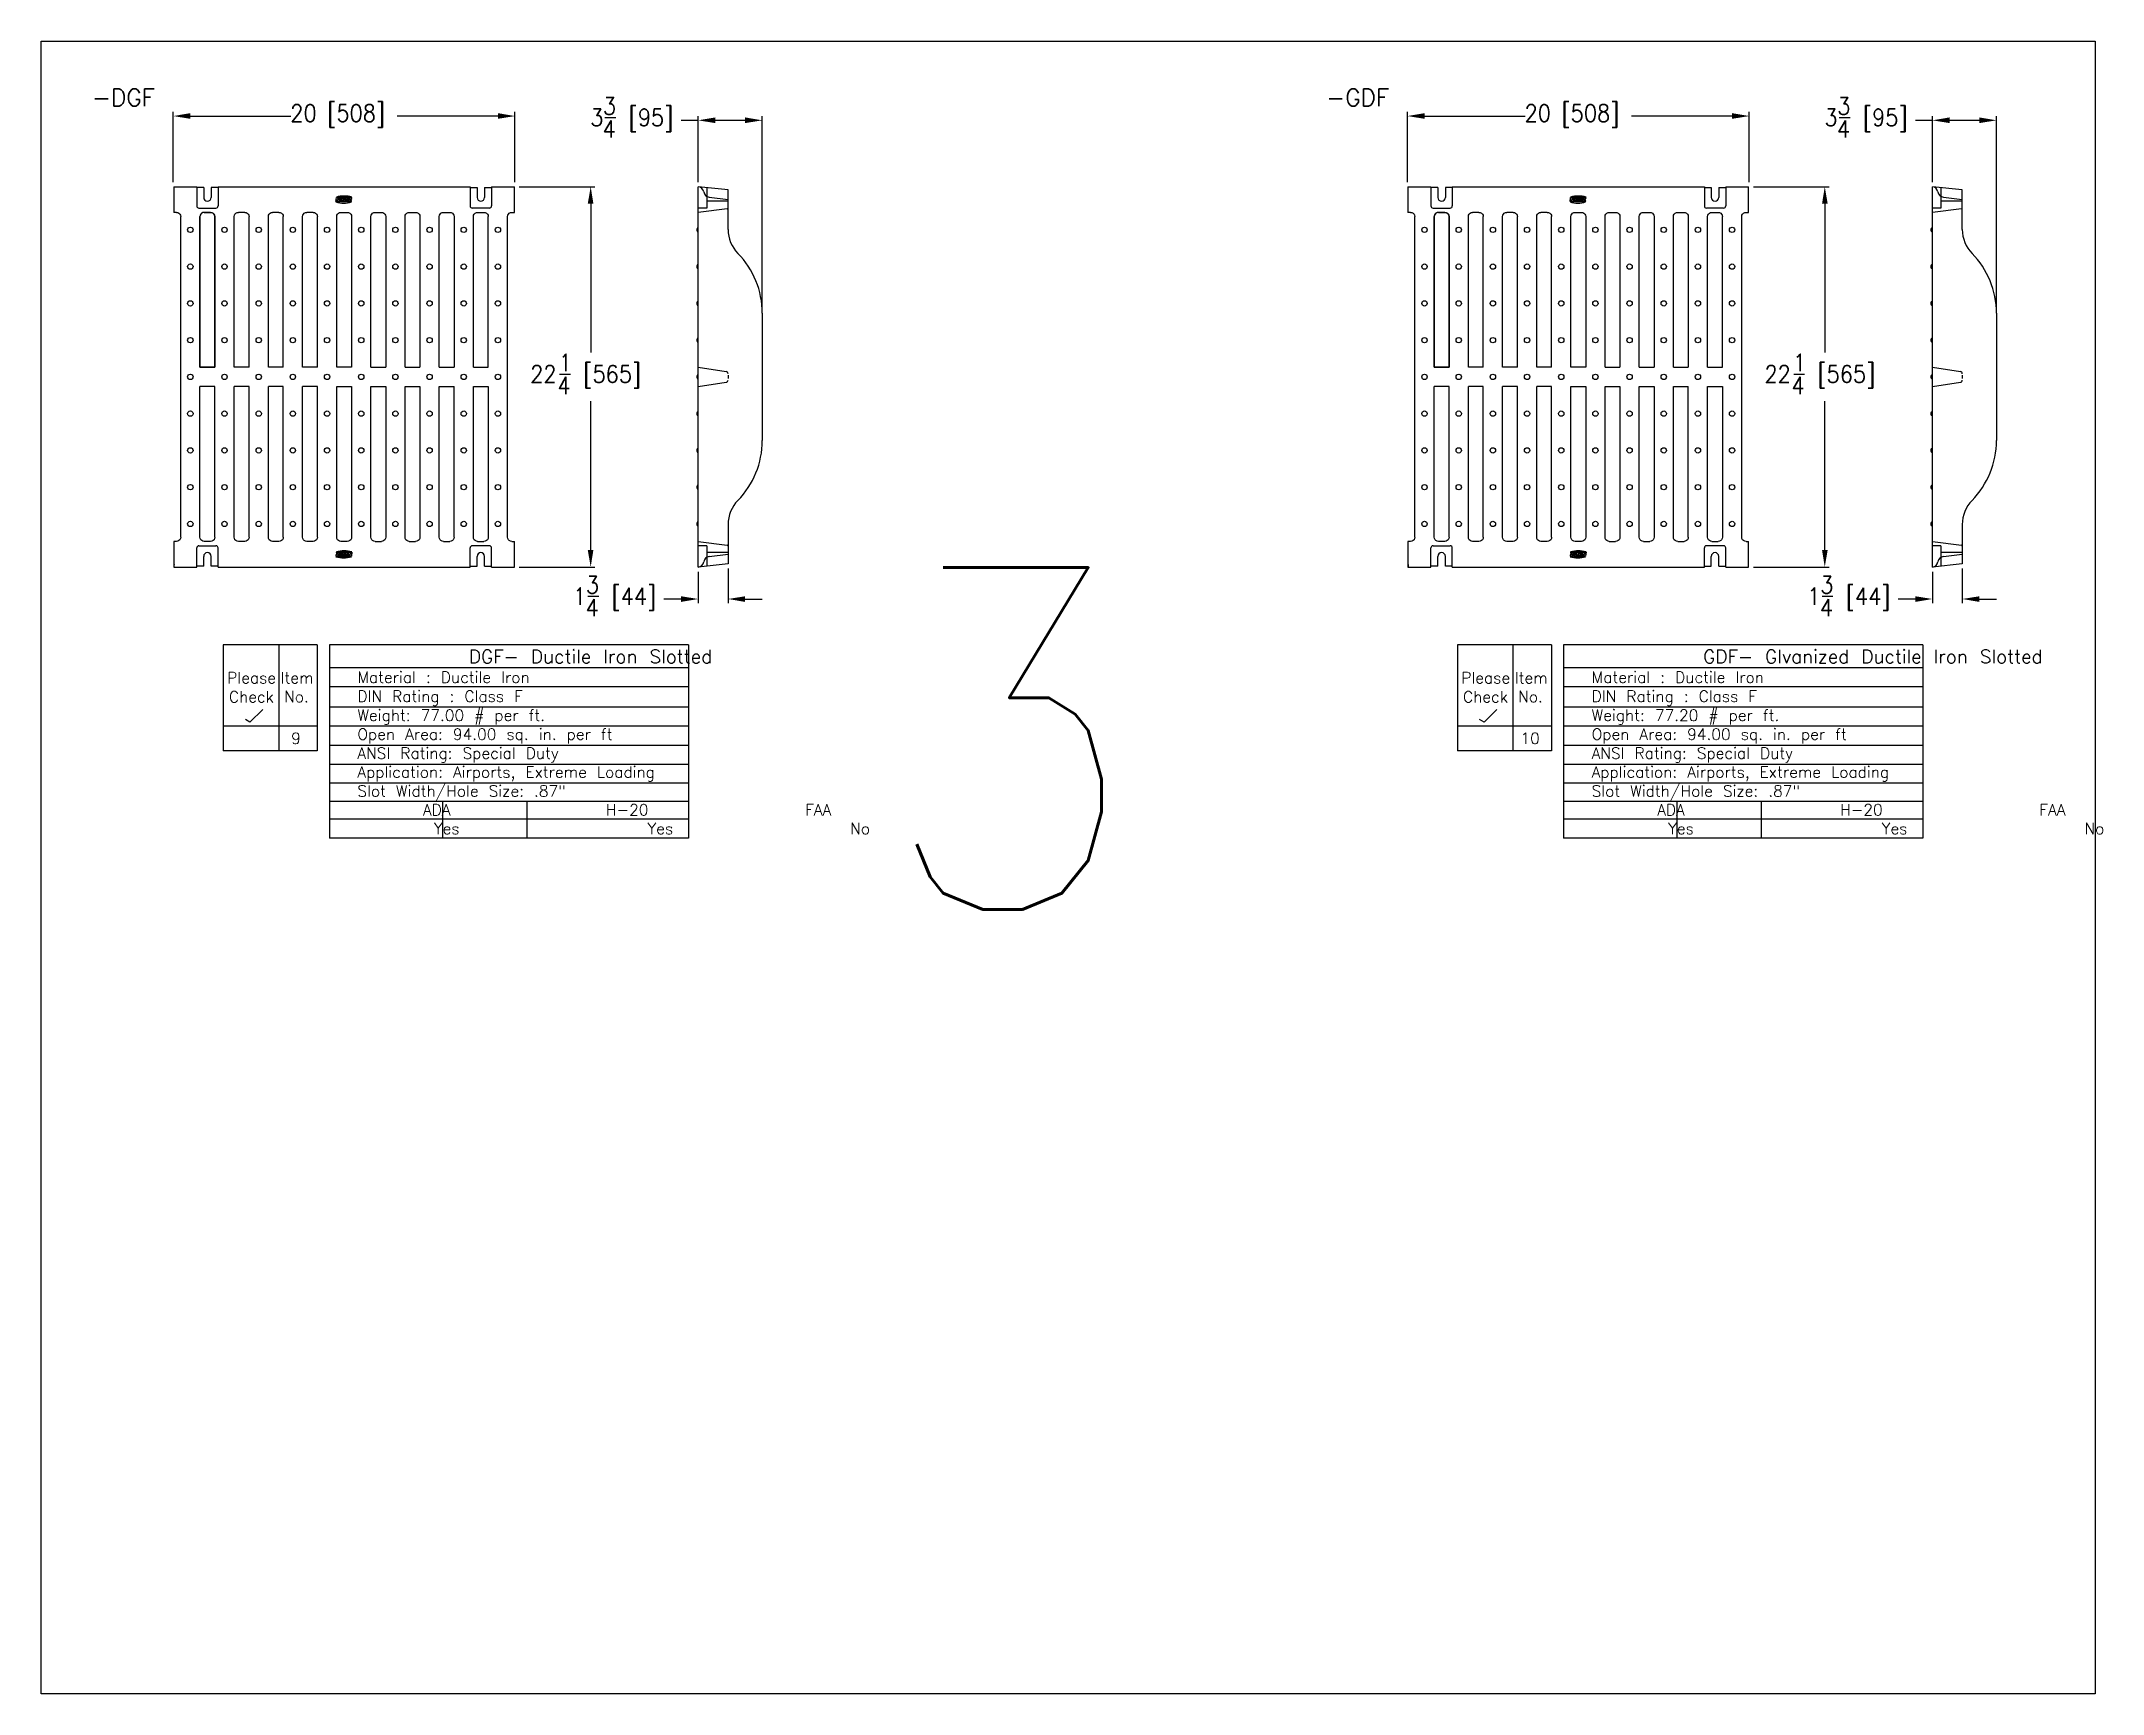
# Model space of a CAD drawing. Extents: x 196 to 587, y -81 to 16.
# Drawn here: x 466.1 to 586.7, y -81 to 15.7 of the extents above; entities that cross this region are included whole.
import ezdxf

# ---------------------------------------------------------------- set-up
doc = ezdxf.new("R2010")
doc.units = 0
doc.header["$LTSCALE"] = 4
doc.header["$MEASUREMENT"] = 0
doc.layers.get('0').update_dxf_attribs({"linetype": 'CONTINUOUS'})
doc.layers.get('DEFPOINTS').update_dxf_attribs({"linetype": 'CONTINUOUS'})
doc.layers.add('DIM', color=2, linetype='CONTINUOUS')
doc.styles.add('FT_FONT', font='ROMANS.SHX', dxfattribs={"width": 0.9})
doc.styles.get("Standard").update_dxf_attribs({"font": 'txt.shx', "height": 1})
doc.dimstyles.get("Standard").update_dxf_attribs({"dimtxt": 0.384208, "dimasz": 0.1875, "dimexe": 0.612, "dimexo": 0.2125, "dimgap": 0.09, "dimtad": 0, "dimtih": 1, "dimtoh": 1, "dimdec": 4, "dimzin": 0, "dimdsep": 46, "dimtxsty": 'FT_FONT', "dimcen": 0.306, "dimadec": 0, "dimazin": 0, "dimtfac": 1, "dimtdec": 4, "dimtofl": 0, "dimtmove": 0, "dimatfit": 3, "dimfxl": 0, "dimtolj": 1, "dimtzin": 0, "dimarcsym": 0})

msp = doc.modelspace()

# ---------------------------------------------------------------- texts
at = {"color": 250}
for s, p in [('-DGF', (469.07285, 11.86366)), ('-GDF', (541.29862, 11.86366))]:
    msp.add_text(s, height=1, dxfattribs=at).set_placement(p)

# ---------------------------------------------------------------- blocks, each defined once
blk = doc.blocks.new('*U92')
at = {"layer": 'DIM', "style": 'FT_FONT', "width": 0.9}
blk.add_text('3', height=20, dxfattribs=at).set_placement((515.04, -35.13))
blk = doc.blocks.new('*U93')
at = {"color": 250}
for s, height, p in [('           DGF- Ductile Iron Slotted', 0.792, (482.69, -20.73)), ('   Material : Ductile Iron', 0.66, (482.69, -21.88)), ('   DIN Rating : Class F', 0.66, (482.69, -22.99)), ('   Weight: 77.00 # per ft.', 0.66, (482.69, -24.1)), ('   Open Area: 94.00 sq. in. per ft', 0.66, (482.69, -25.21)), ('   ANSI Rating: Special Duty', 0.66, (482.69, -26.32)), ('   Application: Airports, Extreme Loading', 0.66, (482.69, -27.42)), ('   Slot Width/Hole Size: .87"', 0.66, (482.69, -28.53)), ('         ADA              H-20              FAA', 0.66, (482.69, -29.63)), ('          Yes                 Yes                No', 0.66, (482.69, -30.73))]:
    blk.add_text(s, height=height, dxfattribs=at).set_placement(p)
blk = doc.blocks.new('*U94')
at = {"color": 250}
for s, p in [('Please', (476.99, -21.91)), ('Check', (477.09, -23.02))]:
    blk.add_text(s, height=0.66, dxfattribs=at).set_placement(p)
blk = doc.blocks.new('*U95')
at = {"color": 250}
for s, p in [('Item', (480.12, -21.91)), ('No.', (480.32, -23.01))]:
    blk.add_text(s, height=0.66, dxfattribs=at).set_placement(p)
blk = doc.blocks.new('*U96')
at = {"color": 250}
blk.add_text('9', height=0.66, dxfattribs=at).set_placement((480.73, -25.45))
blk = doc.blocks.new('*U97')
at = {"color": 250, "style": 'FT_FONT', "width": 0.9}
blk.add_text('20 [508]', height=1, dxfattribs=at).set_placement((480.68, 10.95))
blk = doc.blocks.new('*D24')
at = {"color": 250}
for p, q in [((473.83, 7.42), (473.83, 11.53)), ((474.83, 11.28), (480.72, 11.28)), ((492.83, 11.28), (486.94, 11.28)), ((493.83, 7.42), (493.83, 11.53))]:
    blk.add_line(p, q, dxfattribs=at)
for points in [[(474.83, 11.45), (474.83, 11.12), (473.83, 11.28)], [(492.83, 11.45), (492.83, 11.12), (493.83, 11.28)]]:
    blk.add_solid(points, dxfattribs=at)
at = {"layer": 'DEFPOINTS', "color": 0}
for p in [(493.83, 11.28), (473.83, 7.15), (493.83, 7.15)]:
    blk.add_point(p, dxfattribs=at)
at = {"layer": 'DIM'}
blk.add_blockref('*U97', (0, 0), dxfattribs=at)
blk = doc.blocks.new('*U98')
at = {"layer": 'DIM', "color": 250}
blk.add_line((499.09, 11.2), (499.73, 11.2), dxfattribs=at)
at = {"layer": 'DIM', "color": 250, "style": 'FT_FONT', "width": 0.9}
for s, p in [('3', (498.98, 11.37)), ('3', (498.23, 10.7)), ('4', (498.96, 10.03)), (' [95]', (499.86, 10.7))]:
    blk.add_text(s, height=1, dxfattribs=at).set_placement(p)
blk = doc.blocks.new('*D25')
at = {"layer": 'DEFPOINTS', "color": 0}
for p in [(504.55, 11.03), (504.55, 7.15), (508.3, -0.25)]:
    blk.add_point(p, dxfattribs=at)
at = {"layer": 'DIM', "color": 250}
for p, q in [((504.55, 11.03), (503.55, 11.03)), ((504.55, 7.42), (504.55, 11.28)), ((507.3, 11.03), (505.55, 11.03)), ((508.3, 0.02), (508.3, 11.28))]:
    blk.add_line(p, q, dxfattribs=at)
for points in [[(505.55, 11.2), (505.55, 10.87), (504.55, 11.03)], [(507.3, 11.2), (507.3, 10.87), (508.3, 11.03)]]:
    blk.add_solid(points, dxfattribs=at)
at = {"layer": 'DIM'}
blk.add_blockref('*U98', (0, 0), dxfattribs=at)
blk = doc.blocks.new('*U99')
at = {"layer": 'DIM', "color": 250}
blk.add_line((496.44, -3.81), (497.08, -3.81), dxfattribs=at)
at = {"layer": 'DIM', "color": 250, "style": 'FT_FONT', "width": 0.9}
for s, p in [('22', (494.72, -4.31)), ('1', (496.39, -3.64)), (' [565]', (497.21, -4.31)), ('4', (496.31, -4.98))]:
    blk.add_text(s, height=1, dxfattribs=at).set_placement(p)
blk = doc.blocks.new('*D26')
at = {"layer": 'DEFPOINTS', "color": 0}
for p in [(493.8, 7.15), (493.8, -15.1), (498.26, -15.1)]:
    blk.add_point(p, dxfattribs=at)
at = {"layer": 'DIM', "color": 250}
for p, q in [((494.08, 7.15), (498.51, 7.15)), ((498.26, 6.15), (498.26, -2.55)), ((498.26, -14.1), (498.26, -5.4)), ((494.08, -15.1), (498.51, -15.1))]:
    blk.add_line(p, q, dxfattribs=at)
for points in [[(498.09, 6.15), (498.42, 6.15), (498.26, 7.15)], [(498.09, -14.1), (498.42, -14.1), (498.26, -15.1)]]:
    blk.add_solid(points, dxfattribs=at)
at = {"layer": 'DIM'}
blk.add_blockref('*U99', (0, 0), dxfattribs=at)
blk = doc.blocks.new('*U100')
at = {"color": 250}
for s, height, p in [('           GDF- Glvanized Ductile Iron Slotted', 0.792, (554.92, -20.73)), ('   Material : Ductile Iron', 0.66, (554.92, -21.88)), ('   DIN Rating : Class F', 0.66, (554.92, -22.99)), ('   Weight: 77.20 # per ft.', 0.66, (554.92, -24.1)), ('   Open Area: 94.00 sq. in. per ft', 0.66, (554.92, -25.21)), ('   ANSI Rating: Special Duty', 0.66, (554.92, -26.32)), ('   Application: Airports, Extreme Loading', 0.66, (554.92, -27.42)), ('   Slot Width/Hole Size: .87"', 0.66, (554.92, -28.53)), ('         ADA              H-20              FAA', 0.66, (554.92, -29.63)), ('          Yes                 Yes                No', 0.66, (554.92, -30.73))]:
    blk.add_text(s, height=height, dxfattribs=at).set_placement(p)
blk = doc.blocks.new('*U101')
at = {"color": 250}
for s, p in [('Please', (549.21, -21.91)), ('Check', (549.31, -23.02))]:
    blk.add_text(s, height=0.66, dxfattribs=at).set_placement(p)
blk = doc.blocks.new('*U102')
at = {"color": 250}
for s, p in [('Item', (552.34, -21.91)), ('No.', (552.54, -23.01))]:
    blk.add_text(s, height=0.66, dxfattribs=at).set_placement(p)
blk = doc.blocks.new('*U103')
at = {"color": 250}
blk.add_text('10', height=0.66, dxfattribs=at).set_placement((552.67, -25.45))
blk = doc.blocks.new('*U104')
at = {"color": 250, "style": 'FT_FONT', "width": 0.9}
blk.add_text('20 [508]', height=1, dxfattribs=at).set_placement((552.91, 10.95))
blk = doc.blocks.new('*D27')
at = {"color": 250}
for p, q in [((546.06, 7.42), (546.06, 11.53)), ((547.06, 11.28), (552.95, 11.28)), ((565.06, 11.28), (559.17, 11.28)), ((566.06, 7.42), (566.06, 11.53))]:
    blk.add_line(p, q, dxfattribs=at)
for points in [[(547.06, 11.45), (547.06, 11.12), (546.06, 11.28)], [(565.06, 11.45), (565.06, 11.12), (566.06, 11.28)]]:
    blk.add_solid(points, dxfattribs=at)
at = {"layer": 'DEFPOINTS', "color": 0}
for p in [(566.06, 11.28), (546.06, 7.15), (566.06, 7.15)]:
    blk.add_point(p, dxfattribs=at)
at = {"layer": 'DIM'}
blk.add_blockref('*U104', (0, 0), dxfattribs=at)
blk = doc.blocks.new('*U105')
at = {"layer": 'DIM', "color": 250}
blk.add_line((571.32, 11.2), (571.96, 11.2), dxfattribs=at)
at = {"layer": 'DIM', "color": 250, "style": 'FT_FONT', "width": 0.9}
for s, p in [('3', (571.21, 11.37)), ('3', (570.46, 10.7)), ('4', (571.19, 10.03)), (' [95]', (572.09, 10.7))]:
    blk.add_text(s, height=1, dxfattribs=at).set_placement(p)
blk = doc.blocks.new('*D28')
at = {"layer": 'DEFPOINTS', "color": 0}
for p in [(576.78, 11.03), (576.78, 7.15), (580.53, -0.25)]:
    blk.add_point(p, dxfattribs=at)
at = {"layer": 'DIM', "color": 250}
for p, q in [((576.78, 11.03), (575.78, 11.03)), ((576.78, 7.42), (576.78, 11.28)), ((579.53, 11.03), (577.78, 11.03)), ((580.53, 0.02), (580.53, 11.28))]:
    blk.add_line(p, q, dxfattribs=at)
for points in [[(577.78, 11.2), (577.78, 10.87), (576.78, 11.03)], [(579.53, 11.2), (579.53, 10.87), (580.53, 11.03)]]:
    blk.add_solid(points, dxfattribs=at)
at = {"layer": 'DIM'}
blk.add_blockref('*U105', (0, 0), dxfattribs=at)
blk = doc.blocks.new('*U106')
at = {"layer": 'DIM', "color": 250}
blk.add_line((568.66, -3.81), (569.3, -3.81), dxfattribs=at)
at = {"layer": 'DIM', "color": 250, "style": 'FT_FONT', "width": 0.9}
for s, p in [('22', (566.95, -4.31)), ('1', (568.62, -3.64)), (' [565]', (569.43, -4.31)), ('4', (568.53, -4.98))]:
    blk.add_text(s, height=1, dxfattribs=at).set_placement(p)
blk = doc.blocks.new('*D29')
at = {"layer": 'DEFPOINTS', "color": 0}
for p in [(566.03, 7.15), (566.03, -15.1), (570.48, -15.1)]:
    blk.add_point(p, dxfattribs=at)
at = {"layer": 'DIM', "color": 250}
for p, q in [((566.3, 7.15), (570.73, 7.15)), ((570.48, 6.15), (570.48, -2.55)), ((570.48, -14.1), (570.48, -5.4)), ((566.3, -15.1), (570.73, -15.1))]:
    blk.add_line(p, q, dxfattribs=at)
for points in [[(570.32, 6.15), (570.65, 6.15), (570.48, 7.15)], [(570.32, -14.1), (570.65, -14.1), (570.48, -15.1)]]:
    blk.add_solid(points, dxfattribs=at)
at = {"layer": 'DIM'}
blk.add_blockref('*U106', (0, 0), dxfattribs=at)
blk = doc.blocks.new('*U115')
at = {"layer": 'DIM', "color": 250}
blk.add_line((498.09, -16.81), (498.73, -16.81), dxfattribs=at)
at = {"layer": 'DIM', "color": 250, "style": 'FT_FONT', "width": 0.9}
for s, p in [('3', (497.98, -16.64)), ('1', (497.23, -17.31)), (' [44]', (498.86, -17.31)), ('4', (497.96, -17.97))]:
    blk.add_text(s, height=1, dxfattribs=at).set_placement(p)
blk = doc.blocks.new('*D35')
at = {"layer": 'DEFPOINTS', "color": 0}
for p in [(504.55, -15.1), (506.3, -14.92), (504.55, -16.97)]:
    blk.add_point(p, dxfattribs=at)
at = {"layer": 'DIM', "color": 250}
for p, q in [((504.55, -15.38), (504.55, -17.22)), ((506.3, -15.19), (506.3, -17.22)), ((503.55, -16.97), (502.55, -16.97)), ((507.3, -16.97), (508.3, -16.97))]:
    blk.add_line(p, q, dxfattribs=at)
for points in [[(503.55, -16.81), (503.55, -17.14), (504.55, -16.97)], [(507.3, -16.81), (507.3, -17.14), (506.3, -16.97)]]:
    blk.add_solid(points, dxfattribs=at)
at = {"layer": 'DIM'}
blk.add_blockref('*U115', (0, 0), dxfattribs=at)
blk = doc.blocks.new('*U116')
at = {"layer": 'DIM', "color": 250}
blk.add_line((570.32, -16.81), (570.96, -16.81), dxfattribs=at)
at = {"layer": 'DIM', "color": 250, "style": 'FT_FONT', "width": 0.9}
for s, p in [('3', (570.21, -16.64)), ('1', (569.46, -17.31)), (' [44]', (571.09, -17.31)), ('4', (570.19, -17.97))]:
    blk.add_text(s, height=1, dxfattribs=at).set_placement(p)
blk = doc.blocks.new('*D36')
at = {"layer": 'DEFPOINTS', "color": 0}
for p in [(576.78, -15.1), (578.53, -14.92), (576.78, -16.97)]:
    blk.add_point(p, dxfattribs=at)
at = {"layer": 'DIM', "color": 250}
for p, q in [((576.78, -15.38), (576.78, -17.22)), ((578.53, -15.19), (578.53, -17.22)), ((575.78, -16.97), (574.78, -16.97)), ((579.53, -16.97), (580.53, -16.97))]:
    blk.add_line(p, q, dxfattribs=at)
for points in [[(575.78, -16.81), (575.78, -17.14), (576.78, -16.97)], [(579.53, -16.81), (579.53, -17.14), (578.53, -16.97)]]:
    blk.add_solid(points, dxfattribs=at)
at = {"layer": 'DIM'}
blk.add_blockref('*U116', (0, 0), dxfattribs=at)

# ---------------------------------------------------------------- dimensions: what is measured, and where the dimension line sits
at = {"color": 250}
for base, p1, p2, picture, middle in [((493.83159, 11.28249), (473.83159, 7.1472), (493.83159, 7.1472), '*D24', (483.83159, 11.28249)), ((566.05736, 11.28249), (546.05736, 7.1472), (566.05736, 7.1472), '*D27', (556.05736, 11.28249))]:
    dim = msp.add_linear_dim(base=base, p1=p1, p2=p2, dimstyle='Standard', dxfattribs=at)
    dim.commit()
    dim.dimension.update_dxf_attribs({"geometry": picture, "text_midpoint": middle})
at = {"layer": 'DIM'}
for base, p1, p2, picture, middle in [((504.55158, 11.03241), (508.30158, -0.25175), (504.55158, 7.1472), '*D25', (500.91158, 11.03241)), ((576.77734, 11.03241), (580.52734, -0.25175), (576.77734, 7.1472), '*D28', (573.13734, 11.03241)), ((504.55158, -16.97449), (506.30158, -14.91887), (504.55158, -15.1028), '*D35', (499.97586, -16.97449)), ((576.77734, -16.97449), (578.52734, -14.91887), (576.77734, -15.1028), '*D36', (572.20162, -16.97449))]:
    dim = msp.add_linear_dim(base=base, p1=p1, p2=p2, dimstyle='Standard', dxfattribs=at)
    dim.commit()
    dim.dimension.update_dxf_attribs({"geometry": picture, "text_midpoint": middle})
for base, p1, p2, picture, middle in [((498.25711, -15.1028), (493.80034, 7.1472), (493.80034, -15.1028), '*D26', (498.25711, -3.9778)), ((570.48287, -15.1028), (566.02611, 7.1472), (566.02611, -15.1028), '*D29', (570.48287, -3.9778))]:
    dim = msp.add_linear_dim(base=base, p1=p1, p2=p2, angle=90, dimstyle='Standard', dxfattribs=at)
    dim.commit()
    dim.dimension.update_dxf_attribs({"geometry": picture, "text_midpoint": middle})

# ---------------------------------------------------------------- linework, layer by layer
at = {"color": 250}
for p, q in [((473.86284, 7.1472), (475.20659, 7.1472)), ((473.86284, 7.1472), (473.86284, 5.6472)), ((475.20659, 7.1472), (475.20659, 6.0222)), ((475.61284, 7.09465), (475.20659, 7.09465)), ((475.61284, 7.09465), (475.61284, 6.5222)), ((476.05034, 7.09465), (476.05034, 6.5222)), ((476.45659, 7.09465), (476.05034, 7.09465)), ((476.45659, 7.1472), (491.20659, 7.1472)), ((476.45659, 7.1472), (476.45659, 6.0222)), ((483.34929, 6.28092), (483.37836, 6.51347)), ((483.41439, 6.28092), (483.34929, 6.28092)), ((484.25823, 6.25509), (483.34929, 6.25509)), ((484.2873, 6.53931), (483.37836, 6.53931)), ((483.37836, 6.51347), (483.44346, 6.51347)), ((483.41439, 6.28092), (483.42994, 6.40532)), ((483.48926, 6.28092), (483.42994, 6.40532)), ((483.50278, 6.38908), (483.44346, 6.51347)), ((483.55436, 6.28092), (483.48926, 6.28092)), ((483.50278, 6.38908), (483.51833, 6.51347)), ((483.51833, 6.51347), (483.58342, 6.51347)), ((483.55436, 6.28092), (483.58342, 6.51347)), ((483.59262, 6.35064), (483.59388, 6.36068)), ((483.61297, 6.51347), (483.63293, 6.41077)), ((483.61298, 6.51347), (483.67808, 6.51347)), ((483.78898, 6.28092), (483.65416, 6.28092)), ((483.67157, 6.3538), (483.67241, 6.36049)), ((483.67808, 6.51347), (483.69429, 6.43007)), ((483.73113, 6.33889), (483.68474, 6.33889)), ((483.73528, 6.37211), (483.68558, 6.37211)), ((483.74253, 6.43007), (483.69429, 6.43007)), ((483.73113, 6.33889), (483.73528, 6.37211)), ((483.74253, 6.43007), (483.75295, 6.51347)), ((483.75295, 6.51347), (483.81805, 6.51347)), ((483.78898, 6.28092), (483.81805, 6.51347)), ((483.81854, 6.28092), (483.83629, 6.42294)), ((483.88364, 6.28092), (483.81854, 6.28092)), ((483.90093, 6.41929), (483.88364, 6.28092)), ((483.93694, 6.45551), (483.93369, 6.45551)), ((483.93885, 6.51347), (483.96487, 6.51347)), ((483.95851, 6.28092), (483.97597, 6.42065)), ((484.02361, 6.28092), (483.95851, 6.28092)), ((484.02361, 6.28092), (484.04178, 6.42634)), ((484.05316, 6.28092), (484.06041, 6.33889)), ((484.25823, 6.28092), (484.05316, 6.28092)), ((484.06041, 6.33889), (484.18988, 6.45551)), ((484.07499, 6.45551), (484.08223, 6.51347)), ((484.07499, 6.45551), (484.18988, 6.45551)), ((484.08223, 6.51347), (484.2873, 6.51347)), ((484.15058, 6.33889), (484.28005, 6.45551)), ((484.26548, 6.33889), (484.15058, 6.33889)), ((484.25823, 6.28092), (484.26548, 6.33889)), ((484.28006, 6.45551), (484.2873, 6.51347)), ((491.20659, 7.1472), (491.20659, 6.0222)), ((491.20659, 7.09465), (491.61284, 7.09465)), ((491.61284, 7.09465), (491.61284, 6.5222)), ((492.05034, 7.09465), (492.45659, 7.09465)), ((492.05034, 7.09465), (492.05034, 6.5222)), ((492.45659, 7.1472), (493.80034, 7.1472)), ((492.45659, 7.1472), (492.45659, 6.0222)), ((493.80034, 5.6472), (493.80034, 7.1472)), ((504.55158, -15.1028), (504.55158, 7.1472)), ((506.30158, 6.96327), (504.55158, 7.1472)), ((505.05158, 7.09465), (505.05158, 5.8972)), ((506.30158, 6.30345), (505.05158, 6.30345)), ((505.19885, 6.5326), (506.30158, 6.3972)), ((506.30158, 4.64723), (506.30158, 6.96327)), ((546.08861, 7.1472), (547.43236, 7.1472)), ((546.08861, 7.1472), (546.08861, 5.6472)), ((547.43236, 7.1472), (547.43236, 6.0222)), ((547.83861, 7.09465), (547.43236, 7.09465)), ((547.83861, 7.09465), (547.83861, 6.5222)), ((548.27611, 7.09465), (548.27611, 6.5222)), ((548.68236, 7.09465), (548.27611, 7.09465)), ((548.68236, 7.1472), (563.43236, 7.1472)), ((548.68236, 7.1472), (548.68236, 6.0222)), ((555.57505, 6.28092), (555.60412, 6.51347)), ((555.64015, 6.28092), (555.57505, 6.28092)), ((556.484, 6.25509), (555.57505, 6.25509)), ((556.51307, 6.53931), (555.60412, 6.53931)), ((555.60412, 6.51347), (555.66922, 6.51347)), ((555.64015, 6.28092), (555.6557, 6.40532)), ((555.71502, 6.28092), (555.6557, 6.40532)), ((555.72854, 6.38908), (555.66922, 6.51347)), ((555.78012, 6.28092), (555.71502, 6.28092)), ((555.72854, 6.38908), (555.74409, 6.51347)), ((555.74409, 6.51347), (555.80919, 6.51347)), ((555.78012, 6.28092), (555.80919, 6.51347)), ((555.81839, 6.35064), (555.81964, 6.36068)), ((555.83873, 6.51347), (555.8587, 6.41077)), ((555.83875, 6.51347), (555.90384, 6.51347)), ((556.01475, 6.28092), (555.87992, 6.28092)), ((555.89734, 6.3538), (555.89817, 6.36049)), ((555.90384, 6.51347), (555.92006, 6.43007)), ((555.95689, 6.33889), (555.9105, 6.33889)), ((555.96104, 6.37211), (555.91134, 6.37211)), ((555.96829, 6.43007), (555.92006, 6.43007)), ((555.95689, 6.33889), (555.96104, 6.37211)), ((555.96829, 6.43007), (555.97871, 6.51347)), ((555.97871, 6.51347), (556.04381, 6.51347)), ((556.01475, 6.28092), (556.04381, 6.51347)), ((556.0443, 6.28092), (556.06205, 6.42294)), ((556.1094, 6.28092), (556.0443, 6.28092)), ((556.1267, 6.41929), (556.1094, 6.28092)), ((556.1627, 6.45551), (556.15945, 6.45551)), ((556.16461, 6.51347), (556.19063, 6.51347)), ((556.18427, 6.28092), (556.20174, 6.42065)), ((556.24937, 6.28092), (556.18427, 6.28092)), ((556.24937, 6.28092), (556.26755, 6.42634)), ((556.27893, 6.28092), (556.28617, 6.33889)), ((556.484, 6.28092), (556.27893, 6.28092)), ((556.28617, 6.33889), (556.41565, 6.45551)), ((556.30075, 6.45551), (556.308, 6.51347)), ((556.30075, 6.45551), (556.41565, 6.45551)), ((556.308, 6.51347), (556.51307, 6.51347)), ((556.37634, 6.33889), (556.50581, 6.45551)), ((556.49124, 6.33889), (556.37634, 6.33889)), ((556.484, 6.28092), (556.49124, 6.33889)), ((556.50582, 6.45551), (556.51307, 6.51347)), ((563.43236, 7.1472), (563.43236, 6.0222)), ((563.43236, 7.09465), (563.83861, 7.09465)), ((563.83861, 7.09465), (563.83861, 6.5222)), ((564.27611, 7.09465), (564.68236, 7.09465)), ((564.27611, 7.09465), (564.27611, 6.5222)), ((564.68236, 7.1472), (566.02611, 7.1472)), ((564.68236, 7.1472), (564.68236, 6.0222)), ((566.02611, 5.6472), (566.02611, 7.1472)), ((576.77734, -15.1028), (576.77734, 7.1472)), ((578.52734, 6.96327), (576.77734, 7.1472)), ((577.27734, 7.09465), (577.27734, 5.8972)), ((578.52734, 6.30345), (577.27734, 6.30345)), ((577.42462, 6.5326), (578.52734, 6.3972)), ((578.52734, 4.64723), (578.52734, 6.96327)), ((474.01697, 5.6472), (473.86284, 5.6472)), ((474.26659, -13.35093), (474.26659, 5.39532)), ((475.33159, 5.8972), (476.33159, 5.8972)), ((477.39659, -3.4128), (477.39659, 5.39532)), ((478.01697, 5.6472), (477.64622, 5.6472)), ((478.26659, -3.4128), (478.26659, 5.39532)), ((479.39659, -3.4128), (479.39659, 5.39532)), ((480.01697, 5.6472), (479.64622, 5.6472)), ((480.26659, -3.4128), (480.26659, 5.39532)), ((481.39659, -3.4128), (481.39659, 5.39532)), ((482.01697, 5.6472), (481.64622, 5.6472)), ((482.26659, -3.4128), (482.26659, 5.39532)), ((483.39659, -3.4128), (483.39659, 5.39532)), ((483.64622, 5.6472), (484.01697, 5.6472)), ((484.26659, 5.39532), (484.26659, -3.4128)), ((485.39659, -3.4128), (485.39659, 5.39532)), ((485.64622, 5.6472), (486.01697, 5.6472)), ((486.26659, 5.39532), (486.26659, -3.4128)), ((487.39659, -3.4128), (487.39659, 5.39532)), ((487.64622, 5.6472), (488.01697, 5.6472)), ((488.26659, 5.39532), (488.26659, -3.4128)), ((489.39659, -3.4128), (489.39659, 5.39532)), ((489.64622, 5.6472), (490.01697, 5.6472)), ((490.26659, 5.39532), (490.26659, -3.4128)), ((492.33159, 5.8972), (491.33159, 5.8972)), ((491.39659, -3.4128), (491.39659, 5.39582)), ((491.64631, 5.6472), (492.01687, 5.6472)), ((492.26659, -3.4128), (492.26659, 5.39583)), ((493.39659, -13.35093), (493.39659, 5.39532)), ((493.64622, 5.6472), (493.80034, 5.6472)), ((505.05158, 5.8972), (504.55158, 5.8972)), ((506.24889, 5.8556), (504.55158, 5.6472)), ((546.24273, 5.6472), (546.08861, 5.6472)), ((546.49236, -13.35093), (546.49236, 5.39532)), ((547.55736, 5.8972), (548.55736, 5.8972)), ((549.62236, -3.4128), (549.62236, 5.39532)), ((550.24273, 5.6472), (549.87198, 5.6472)), ((550.49236, -3.4128), (550.49236, 5.39532)), ((551.62236, -3.4128), (551.62236, 5.39532)), ((552.24273, 5.6472), (551.87198, 5.6472)), ((552.49236, -3.4128), (552.49236, 5.39532)), ((553.62236, -3.4128), (553.62236, 5.39532)), ((554.24273, 5.6472), (553.87198, 5.6472)), ((554.49236, -3.4128), (554.49236, 5.39532)), ((555.62236, -3.4128), (555.62236, 5.39532)), ((555.87198, 5.6472), (556.24273, 5.6472)), ((556.49236, 5.39532), (556.49236, -3.4128)), ((557.62236, -3.4128), (557.62236, 5.39532)), ((557.87198, 5.6472), (558.24273, 5.6472)), ((558.49236, 5.39532), (558.49236, -3.4128)), ((559.62236, -3.4128), (559.62236, 5.39532)), ((559.87198, 5.6472), (560.24273, 5.6472)), ((560.49236, 5.39532), (560.49236, -3.4128)), ((561.62236, -3.4128), (561.62236, 5.39532)), ((561.87198, 5.6472), (562.24273, 5.6472)), ((562.49236, 5.39532), (562.49236, -3.4128)), ((564.55736, 5.8972), (563.55736, 5.8972)), ((563.62236, -3.4128), (563.62236, 5.39582)), ((563.87208, 5.6472), (564.24263, 5.6472)), ((564.49236, -3.4128), (564.49236, 5.39583)), ((565.62236, -13.35093), (565.62236, 5.39532)), ((565.87198, 5.6472), (566.02611, 5.6472)), ((577.27734, 5.8972), (576.77734, 5.8972)), ((578.47465, 5.8556), (576.77734, 5.6472)), ((508.30158, -0.25175), (508.30158, -7.70385)), ((580.52734, -0.25175), (580.52734, -7.70385)), ((478.26659, -3.4128), (477.39659, -3.4128)), ((480.26659, -3.4128), (479.39659, -3.4128)), ((482.26659, -3.4128), (481.39659, -3.4128)), ((484.26659, -3.4128), (483.39659, -3.4128)), ((485.39659, -3.4128), (486.26659, -3.4128)), ((487.39659, -3.4128), (488.26659, -3.4128)), ((489.39659, -3.4128), (490.26659, -3.4128)), ((491.39659, -3.4128), (492.26659, -3.4128)), ((504.55158, -3.4128), (506.19117, -3.6628)), ((550.49236, -3.4128), (549.62236, -3.4128)), ((552.49236, -3.4128), (551.62236, -3.4128)), ((554.49236, -3.4128), (553.62236, -3.4128)), ((556.49236, -3.4128), (555.62236, -3.4128)), ((557.62236, -3.4128), (558.49236, -3.4128)), ((559.62236, -3.4128), (560.49236, -3.4128)), ((561.62236, -3.4128), (562.49236, -3.4128)), ((563.62236, -3.4128), (564.49236, -3.4128)), ((576.77734, -3.4128), (578.41693, -3.6628)), ((475.39659, -13.35143), (475.39659, -4.5428)), ((476.26659, -4.5428), (475.39659, -4.5428)), ((476.26659, -13.35143), (476.26659, -4.5428)), ((477.39659, -13.35093), (477.39659, -4.5428)), ((478.26659, -4.5428), (477.39659, -4.5428)), ((478.26659, -13.35093), (478.26659, -4.5428)), ((479.39659, -13.35093), (479.39659, -4.5428)), ((480.26659, -4.5428), (479.39659, -4.5428)), ((480.26659, -13.35093), (480.26659, -4.5428)), ((481.39659, -13.35093), (481.39659, -4.5428)), ((482.26659, -4.5428), (481.39659, -4.5428)), ((482.26659, -13.35093), (482.26659, -4.5428)), ((483.39659, -13.35093), (483.39659, -4.5428)), ((483.39659, -4.5428), (484.26659, -4.5428)), ((484.26659, -4.5428), (484.26659, -13.35093)), ((485.39659, -13.35093), (485.39659, -4.5428)), ((485.39659, -4.5428), (486.26659, -4.5428)), ((486.26659, -4.5428), (486.26659, -13.35093)), ((487.39659, -13.35093), (487.39659, -4.5428)), ((487.39659, -4.5428), (488.26659, -4.5428)), ((488.26659, -4.5428), (488.26659, -13.35093)), ((489.39659, -13.35093), (489.39659, -4.5428)), ((489.39659, -4.5428), (490.26659, -4.5428)), ((490.26659, -13.35093), (490.26659, -4.5428)), ((491.39659, -13.35143), (491.39659, -4.5428)), ((491.39659, -4.5428), (492.26659, -4.5428)), ((492.26659, -4.5428), (492.26659, -13.35143)), ((504.55158, -4.5428), (506.19117, -4.2928)), ((506.30158, -3.8778), (506.30158, -4.0778)), ((547.62236, -13.35143), (547.62236, -4.5428)), ((548.49236, -4.5428), (547.62236, -4.5428)), ((548.49236, -13.35143), (548.49236, -4.5428)), ((549.62236, -13.35093), (549.62236, -4.5428)), ((550.49236, -4.5428), (549.62236, -4.5428)), ((550.49236, -13.35093), (550.49236, -4.5428)), ((551.62236, -13.35093), (551.62236, -4.5428)), ((552.49236, -4.5428), (551.62236, -4.5428)), ((552.49236, -13.35093), (552.49236, -4.5428)), ((553.62236, -13.35093), (553.62236, -4.5428)), ((554.49236, -4.5428), (553.62236, -4.5428)), ((554.49236, -13.35093), (554.49236, -4.5428)), ((555.62236, -13.35093), (555.62236, -4.5428)), ((555.62236, -4.5428), (556.49236, -4.5428)), ((556.49236, -4.5428), (556.49236, -13.35093)), ((557.62236, -13.35093), (557.62236, -4.5428)), ((557.62236, -4.5428), (558.49236, -4.5428)), ((558.49236, -4.5428), (558.49236, -13.35093)), ((559.62236, -13.35093), (559.62236, -4.5428)), ((559.62236, -4.5428), (560.49236, -4.5428)), ((560.49236, -4.5428), (560.49236, -13.35093)), ((561.62236, -13.35093), (561.62236, -4.5428)), ((561.62236, -4.5428), (562.49236, -4.5428)), ((562.49236, -13.35093), (562.49236, -4.5428)), ((563.62236, -13.35143), (563.62236, -4.5428)), ((563.62236, -4.5428), (564.49236, -4.5428)), ((564.49236, -4.5428), (564.49236, -13.35143)), ((576.77734, -4.5428), (578.41693, -4.2928)), ((578.52734, -3.8778), (578.52734, -4.0778)), ((506.30158, -12.60283), (506.30158, -14.91887)), ((578.52734, -12.60283), (578.52734, -14.91887)), ((473.86284, -13.6028), (473.86284, -15.1028)), ((474.01697, -13.6028), (473.86284, -13.6028)), ((475.20659, -15.1028), (475.20659, -13.9778)), ((475.33159, -13.8528), (476.33159, -13.8528)), ((476.01687, -13.6028), (475.64631, -13.6028)), ((476.45659, -15.1028), (476.45659, -13.9778)), ((478.01697, -13.6028), (477.64622, -13.6028)), ((480.01697, -13.6028), (479.64622, -13.6028)), ((482.01697, -13.6028), (481.64622, -13.6028)), ((483.35505, -14.41111), (483.34781, -14.46908)), ((483.55288, -14.46908), (483.34781, -14.46908)), ((483.48453, -14.29449), (483.35506, -14.41111)), ((483.37687, -14.23653), (483.36963, -14.29449)), ((483.36963, -14.29449), (483.48453, -14.29449)), ((483.37687, -14.21069), (484.28582, -14.21069)), ((483.37687, -14.23653), (483.58194, -14.23653)), ((483.5747, -14.29449), (483.44522, -14.41111)), ((483.56012, -14.41111), (483.44522, -14.41111)), ((483.56012, -14.41111), (483.55288, -14.46908)), ((483.58194, -14.23653), (483.5747, -14.29449)), ((483.6115, -14.23653), (483.59332, -14.38194)), ((483.6115, -14.23653), (483.6766, -14.23653)), ((484.01697, -13.6028), (483.64622, -13.6028)), ((483.6766, -14.23653), (483.65913, -14.37626)), ((483.69626, -14.46908), (483.67024, -14.46908)), ((483.69817, -14.41111), (483.70142, -14.41111)), ((483.73417, -14.37489), (483.75147, -14.23653)), ((483.75147, -14.23653), (483.81657, -14.23653)), ((483.81657, -14.23653), (483.79882, -14.37854)), ((483.84613, -14.23653), (483.81706, -14.46908)), ((483.88216, -14.46908), (483.81706, -14.46908)), ((483.84613, -14.23653), (483.98095, -14.23653)), ((483.89258, -14.38567), (483.88216, -14.46908)), ((483.89258, -14.38567), (483.94082, -14.38567)), ((483.90398, -14.29449), (483.89983, -14.32771)), ((483.89983, -14.32771), (483.94953, -14.32771)), ((483.90398, -14.29449), (483.95037, -14.29449)), ((483.95703, -14.46908), (483.94082, -14.38567)), ((484.02213, -14.46908), (483.95703, -14.46908)), ((483.96354, -14.3094), (483.9627, -14.31609)), ((484.02214, -14.46908), (484.00218, -14.36637)), ((484.04248, -14.30625), (484.04123, -14.31628)), ((484.08075, -14.23653), (484.05168, -14.46908)), ((484.11678, -14.46908), (484.05168, -14.46908)), ((484.08075, -14.23653), (484.14585, -14.23653)), ((484.13233, -14.34468), (484.11678, -14.46908)), ((484.13233, -14.34468), (484.19165, -14.46908)), ((484.14585, -14.23653), (484.20517, -14.36092)), ((484.25675, -14.46908), (484.19165, -14.46908)), ((484.22072, -14.23653), (484.20517, -14.36092)), ((484.22072, -14.23653), (484.28582, -14.23653)), ((484.28582, -14.23653), (484.25675, -14.46908)), ((485.64622, -13.6028), (486.01697, -13.6028)), ((487.64622, -13.6028), (488.01697, -13.6028)), ((489.64622, -13.6028), (490.01697, -13.6028)), ((491.20659, -15.1028), (491.20659, -13.9778)), ((492.33159, -13.8528), (491.33159, -13.8528)), ((491.64631, -13.6028), (492.01687, -13.6028)), ((492.45659, -15.1028), (492.45659, -13.9778)), ((493.64622, -13.6028), (493.80034, -13.6028)), ((493.80034, -15.1028), (493.80034, -13.6028)), ((504.55158, -13.6028), (506.24889, -13.8112)), ((505.05158, -13.8528), (504.55158, -13.8528)), ((505.05158, -13.8528), (505.05158, -15.05025)), ((506.30158, -14.25905), (505.05158, -14.25905)), ((505.19885, -14.4882), (506.30158, -14.3528)), ((546.08861, -13.6028), (546.08861, -15.1028)), ((546.24273, -13.6028), (546.08861, -13.6028)), ((547.43236, -15.1028), (547.43236, -13.9778)), ((547.55736, -13.8528), (548.55736, -13.8528)), ((548.24263, -13.6028), (547.87208, -13.6028)), ((548.68236, -15.1028), (548.68236, -13.9778)), ((550.24273, -13.6028), (549.87198, -13.6028)), ((552.24273, -13.6028), (551.87198, -13.6028)), ((554.24273, -13.6028), (553.87198, -13.6028)), ((555.58082, -14.41111), (555.57357, -14.46908)), ((555.77864, -14.46908), (555.57357, -14.46908)), ((555.7103, -14.29449), (555.58082, -14.41111)), ((555.60264, -14.23653), (555.59539, -14.29449)), ((555.59539, -14.29449), (555.7103, -14.29449)), ((555.60264, -14.21069), (556.51158, -14.21069)), ((555.60264, -14.23653), (555.80771, -14.23653)), ((555.80046, -14.29449), (555.67099, -14.41111)), ((555.78588, -14.41111), (555.67099, -14.41111)), ((555.78588, -14.41111), (555.77864, -14.46908)), ((555.80771, -14.23653), (555.80046, -14.29449)), ((555.83726, -14.23653), (555.81909, -14.38194)), ((555.83726, -14.23653), (555.90236, -14.23653)), ((556.24273, -13.6028), (555.87198, -13.6028)), ((555.90236, -14.23653), (555.8849, -14.37626)), ((555.92202, -14.46908), (555.896, -14.46908)), ((555.92393, -14.41111), (555.92718, -14.41111)), ((555.95994, -14.37489), (555.97723, -14.23653)), ((555.97723, -14.23653), (556.04233, -14.23653)), ((556.04233, -14.23653), (556.02458, -14.37854)), ((556.07189, -14.23653), (556.04282, -14.46908)), ((556.10792, -14.46908), (556.04282, -14.46908)), ((556.07189, -14.23653), (556.20672, -14.23653)), ((556.11835, -14.38567), (556.10792, -14.46908)), ((556.11835, -14.38567), (556.16658, -14.38567)), ((556.12974, -14.29449), (556.12559, -14.32771)), ((556.12559, -14.32771), (556.1753, -14.32771)), ((556.12974, -14.29449), (556.17613, -14.29449)), ((556.18279, -14.46908), (556.16658, -14.38567)), ((556.24789, -14.46908), (556.18279, -14.46908)), ((556.1893, -14.3094), (556.18846, -14.31609)), ((556.2479, -14.46908), (556.22794, -14.36637)), ((556.26825, -14.30625), (556.26699, -14.31628)), ((556.30652, -14.23653), (556.27745, -14.46908)), ((556.34255, -14.46908), (556.27745, -14.46908)), ((556.30652, -14.23653), (556.37162, -14.23653)), ((556.3581, -14.34468), (556.34255, -14.46908)), ((556.3581, -14.34468), (556.41742, -14.46908)), ((556.37162, -14.23653), (556.43094, -14.36092)), ((556.48252, -14.46908), (556.41742, -14.46908)), ((556.44648, -14.23653), (556.43094, -14.36092)), ((556.44648, -14.23653), (556.51158, -14.23653)), ((556.51158, -14.23653), (556.48252, -14.46908)), ((557.87198, -13.6028), (558.24273, -13.6028)), ((559.87198, -13.6028), (560.24273, -13.6028)), ((561.87198, -13.6028), (562.24273, -13.6028)), ((563.43236, -15.1028), (563.43236, -13.9778)), ((564.55736, -13.8528), (563.55736, -13.8528)), ((563.87208, -13.6028), (564.24263, -13.6028)), ((564.68236, -15.1028), (564.68236, -13.9778)), ((565.87198, -13.6028), (566.02611, -13.6028)), ((566.02611, -15.1028), (566.02611, -13.6028)), ((576.77734, -13.6028), (578.47465, -13.8112)), ((577.27734, -13.8528), (576.77734, -13.8528)), ((577.27734, -13.8528), (577.27734, -15.05025)), ((578.52734, -14.25905), (577.27734, -14.25905)), ((577.42462, -14.4882), (578.52734, -14.3528)), ((473.86284, -15.1028), (475.20659, -15.1028)), ((475.61284, -15.05025), (475.20659, -15.05025)), ((475.61284, -15.05025), (475.61284, -14.4778)), ((476.05034, -15.05025), (476.05034, -14.4778)), ((476.45659, -15.05025), (476.05034, -15.05025)), ((476.45659, -15.1028), (491.20659, -15.1028)), ((483.34781, -14.49491), (484.25675, -14.49491)), ((491.20659, -15.05025), (491.61284, -15.05025)), ((491.61284, -15.05025), (491.61284, -14.4778)), ((492.05034, -15.05025), (492.05034, -14.4778)), ((492.05034, -15.05025), (492.45659, -15.05025)), ((492.45659, -15.1028), (493.80034, -15.1028)), ((506.30158, -14.91887), (504.55158, -15.1028)), ((546.08861, -15.1028), (547.43236, -15.1028)), ((547.83861, -15.05025), (547.43236, -15.05025)), ((547.83861, -15.05025), (547.83861, -14.4778)), ((548.27611, -15.05025), (548.27611, -14.4778)), ((548.68236, -15.05025), (548.27611, -15.05025)), ((548.68236, -15.1028), (563.43236, -15.1028)), ((555.57357, -14.49491), (556.48252, -14.49491)), ((563.43236, -15.05025), (563.83861, -15.05025)), ((563.83861, -15.05025), (563.83861, -14.4778)), ((564.27611, -15.05025), (564.27611, -14.4778)), ((564.27611, -15.05025), (564.68236, -15.05025)), ((564.68236, -15.1028), (566.02611, -15.1028)), ((578.52734, -14.91887), (576.77734, -15.1028)), ((476.75198, -19.64672), (476.75198, -25.85801)), ((482.25671, -19.64672), (476.75198, -19.64672)), ((480.0079, -19.64672), (480.0079, -25.85801)), ((482.25671, -19.64672), (482.25671, -25.85801)), ((503.98475, -19.64672), (482.97121, -19.64672)), ((482.97121, -19.64672), (482.97121, -30.95791)), ((503.98475, -19.64672), (503.98475, -30.95791)), ((548.97775, -19.64672), (548.97775, -25.85801)), ((554.48248, -19.64672), (548.97775, -19.64672)), ((552.23366, -19.64672), (552.23366, -25.85801)), ((554.48248, -19.64672), (554.48248, -25.85801)), ((576.21052, -19.64672), (555.19697, -19.64672)), ((555.19697, -19.64672), (555.19697, -30.95791)), ((576.21052, -19.64672), (576.21052, -30.95791)), ((503.98475, -21.00044), (482.97121, -21.00044)), ((576.21052, -21.00044), (555.19697, -21.00044)), ((503.98475, -22.1151), (482.97121, -22.1151)), ((576.21052, -22.1151), (555.19697, -22.1151)), ((478.32141, -24.17343), (478.05465, -24.01942)), ((478.32141, -24.17343), (479.06653, -23.4283)), ((503.98475, -23.29731), (482.97121, -23.29731)), ((550.54717, -24.17343), (550.28042, -24.01942)), ((550.54717, -24.17343), (551.2923, -23.4283)), ((576.21052, -23.29731), (555.19697, -23.29731)), ((482.25671, -24.41007), (476.75198, -24.41007)), ((503.98475, -24.41007), (482.97121, -24.41007)), ((554.48248, -24.41007), (548.97775, -24.41007)), ((576.21052, -24.41007), (555.19697, -24.41007)), ((482.25671, -25.85801), (476.75198, -25.85801)), ((503.98475, -25.53963), (482.97121, -25.53963)), ((554.48248, -25.85801), (548.97775, -25.85801)), ((576.21052, -25.53963), (555.19697, -25.53963)), ((503.98475, -26.65076), (482.97121, -26.65076)), ((503.98475, -27.74315), (482.97121, -27.74315)), ((576.21052, -26.65076), (555.19697, -26.65076)), ((576.21052, -27.74315), (555.19697, -27.74315)), ((503.98475, -28.81278), (482.97121, -28.81278)), ((489.59224, -28.81278), (489.59224, -30.95791)), ((494.53173, -28.81278), (494.53173, -30.95791)), ((576.21052, -28.81278), (555.19697, -28.81278)), ((561.818, -28.81278), (561.818, -30.95791)), ((566.75749, -28.81278), (566.75749, -30.95791)), ((503.98475, -29.84308), (482.97121, -29.84308)), ((576.21052, -29.84308), (555.19697, -29.84308)), ((503.98475, -30.95791), (482.97121, -30.95791)), ((576.21052, -30.95791), (555.19697, -30.95791))]:
    msp.add_line(p, q, dxfattribs=at)
for points in [[(474.01697, 5.6472), (474.09364, 5.63506), (474.16392, 5.59902), (474.21851, 5.54406), (474.2544, 5.47317), (474.26659, 5.39532)], [(475.64631, 5.6472), (475.56955, 5.63505), (475.49926, 5.59906), (475.44466, 5.54419), (475.40878, 5.47345), (475.39659, 5.39582)], [(476.01687, 5.6472), (476.09363, 5.63505), (476.16392, 5.59906), (476.21852, 5.54419), (476.25441, 5.47345), (476.26659, 5.39582)], [(477.39659, 5.39532), (477.40879, 5.47317), (477.44468, 5.54406), (477.49927, 5.59902), (477.56954, 5.63506), (477.64622, 5.6472)], [(478.01697, 5.6472), (478.09364, 5.63506), (478.16392, 5.59902), (478.21851, 5.54406), (478.2544, 5.47317), (478.26659, 5.39532)], [(479.39659, 5.39532), (479.40879, 5.47317), (479.44468, 5.54406), (479.49927, 5.59902), (479.56954, 5.63506), (479.64622, 5.6472)], [(480.01697, 5.6472), (480.09364, 5.63506), (480.16392, 5.59902), (480.21851, 5.54406), (480.2544, 5.47317), (480.26659, 5.39532)], [(481.39659, 5.39532), (481.40879, 5.47317), (481.44468, 5.54406), (481.49927, 5.59902), (481.56954, 5.63506), (481.64622, 5.6472)], [(482.01697, 5.6472), (482.09364, 5.63506), (482.16392, 5.59902), (482.21851, 5.54406), (482.2544, 5.47317), (482.26659, 5.39532)], [(483.39659, 5.39532), (483.40879, 5.47317), (483.44468, 5.54406), (483.49927, 5.59902), (483.56954, 5.63506), (483.64622, 5.6472)], [(484.01697, 5.6472), (484.09364, 5.63506), (484.16392, 5.59902), (484.21851, 5.54406), (484.2544, 5.47317), (484.26659, 5.39532)], [(485.39659, 5.39532), (485.40879, 5.47317), (485.44468, 5.54406), (485.49927, 5.59902), (485.56954, 5.63506), (485.64622, 5.6472)], [(486.01697, 5.6472), (486.09364, 5.63506), (486.16392, 5.59902), (486.21851, 5.54406), (486.2544, 5.47317), (486.26659, 5.39532)], [(487.39659, 5.39532), (487.40879, 5.47317), (487.44468, 5.54406), (487.49927, 5.59902), (487.56954, 5.63506), (487.64622, 5.6472)], [(488.01697, 5.6472), (488.09364, 5.63506), (488.16392, 5.59902), (488.21851, 5.54406), (488.2544, 5.47317), (488.26659, 5.39532)], [(489.39659, 5.39532), (489.40879, 5.47317), (489.44468, 5.54406), (489.49927, 5.59902), (489.56954, 5.63506), (489.64622, 5.6472)], [(490.01697, 5.6472), (490.09364, 5.63506), (490.16392, 5.59902), (490.21851, 5.54406), (490.2544, 5.47317), (490.26659, 5.39532)], [(491.39659, 5.39582), (491.40878, 5.47345), (491.44466, 5.54419), (491.49926, 5.59906), (491.56955, 5.63505), (491.64631, 5.6472)], [(492.01687, 5.6472), (492.09363, 5.63505), (492.16392, 5.59906), (492.21852, 5.54419), (492.25441, 5.47345), (492.26659, 5.39583)], [(493.39659, 5.39532), (493.40879, 5.47317), (493.44468, 5.54406), (493.49927, 5.59902), (493.56954, 5.63506), (493.64622, 5.6472)], [(546.24273, 5.6472), (546.31941, 5.63506), (546.38968, 5.59902), (546.44427, 5.54406), (546.48016, 5.47317), (546.49236, 5.39532)], [(547.87208, 5.6472), (547.79531, 5.63505), (547.72502, 5.59906), (547.67043, 5.54419), (547.63454, 5.47345), (547.62236, 5.39582)], [(548.24263, 5.6472), (548.3194, 5.63505), (548.38969, 5.59906), (548.44428, 5.54419), (548.48017, 5.47345), (548.49236, 5.39582)], [(549.62236, 5.39532), (549.63455, 5.47317), (549.67044, 5.54406), (549.72503, 5.59902), (549.79531, 5.63506), (549.87198, 5.6472)], [(550.24273, 5.6472), (550.31941, 5.63506), (550.38968, 5.59902), (550.44427, 5.54406), (550.48016, 5.47317), (550.49236, 5.39532)], [(551.62236, 5.39532), (551.63455, 5.47317), (551.67044, 5.54406), (551.72503, 5.59902), (551.79531, 5.63506), (551.87198, 5.6472)], [(552.24273, 5.6472), (552.31941, 5.63506), (552.38968, 5.59902), (552.44427, 5.54406), (552.48016, 5.47317), (552.49236, 5.39532)], [(553.62236, 5.39532), (553.63455, 5.47317), (553.67044, 5.54406), (553.72503, 5.59902), (553.79531, 5.63506), (553.87198, 5.6472)], [(554.24273, 5.6472), (554.31941, 5.63506), (554.38968, 5.59902), (554.44427, 5.54406), (554.48016, 5.47317), (554.49236, 5.39532)], [(555.62236, 5.39532), (555.63455, 5.47317), (555.67044, 5.54406), (555.72503, 5.59902), (555.79531, 5.63506), (555.87198, 5.6472)], [(556.24273, 5.6472), (556.31941, 5.63506), (556.38968, 5.59902), (556.44427, 5.54406), (556.48016, 5.47317), (556.49236, 5.39532)], [(557.62236, 5.39532), (557.63455, 5.47317), (557.67044, 5.54406), (557.72503, 5.59902), (557.79531, 5.63506), (557.87198, 5.6472)], [(558.24273, 5.6472), (558.31941, 5.63506), (558.38968, 5.59902), (558.44427, 5.54406), (558.48016, 5.47317), (558.49236, 5.39532)], [(559.62236, 5.39532), (559.63455, 5.47317), (559.67044, 5.54406), (559.72503, 5.59902), (559.79531, 5.63506), (559.87198, 5.6472)], [(560.24273, 5.6472), (560.31941, 5.63506), (560.38968, 5.59902), (560.44427, 5.54406), (560.48016, 5.47317), (560.49236, 5.39532)], [(561.62236, 5.39532), (561.63455, 5.47317), (561.67044, 5.54406), (561.72503, 5.59902), (561.79531, 5.63506), (561.87198, 5.6472)], [(562.24273, 5.6472), (562.31941, 5.63506), (562.38968, 5.59902), (562.44427, 5.54406), (562.48016, 5.47317), (562.49236, 5.39532)], [(563.62236, 5.39582), (563.63454, 5.47345), (563.67043, 5.54419), (563.72502, 5.59906), (563.79531, 5.63505), (563.87208, 5.6472)], [(564.24263, 5.6472), (564.3194, 5.63505), (564.38969, 5.59906), (564.44428, 5.54419), (564.48017, 5.47345), (564.49236, 5.39583)], [(565.62236, 5.39532), (565.63455, 5.47317), (565.67044, 5.54406), (565.72503, 5.59902), (565.79531, 5.63506), (565.87198, 5.6472)], [(474.26659, -13.35093), (474.2544, -13.42877), (474.21851, -13.49966), (474.16392, -13.55462), (474.09364, -13.59066), (474.01697, -13.6028)], [(475.64631, -13.6028), (475.56955, -13.59065), (475.49926, -13.55466), (475.44466, -13.49979), (475.40878, -13.42905), (475.39659, -13.35143)], [(476.26659, -13.35143), (476.25441, -13.42905), (476.21852, -13.49979), (476.16392, -13.55466), (476.09363, -13.59065), (476.01687, -13.6028)], [(477.64622, -13.6028), (477.56954, -13.59066), (477.49927, -13.55462), (477.44468, -13.49966), (477.40879, -13.42878), (477.39659, -13.35093)], [(478.26659, -13.35093), (478.2544, -13.42877), (478.21851, -13.49966), (478.16392, -13.55462), (478.09364, -13.59066), (478.01697, -13.6028)], [(479.64622, -13.6028), (479.56954, -13.59066), (479.49927, -13.55462), (479.44468, -13.49966), (479.40879, -13.42878), (479.39659, -13.35093)], [(480.26659, -13.35093), (480.2544, -13.42877), (480.21851, -13.49966), (480.16392, -13.55462), (480.09364, -13.59066), (480.01697, -13.6028)], [(481.64622, -13.6028), (481.56954, -13.59066), (481.49927, -13.55462), (481.44468, -13.49966), (481.40879, -13.42878), (481.39659, -13.35093)], [(482.26659, -13.35093), (482.2544, -13.42877), (482.21851, -13.49966), (482.16392, -13.55462), (482.09364, -13.59066), (482.01697, -13.6028)], [(483.64622, -13.6028), (483.56954, -13.59066), (483.49927, -13.55462), (483.44468, -13.49966), (483.40879, -13.42878), (483.39659, -13.35093)], [(484.26659, -13.35093), (484.2544, -13.42878), (484.21851, -13.49966), (484.16392, -13.55462), (484.09364, -13.59066), (484.01697, -13.6028)], [(485.64622, -13.6028), (485.56954, -13.59066), (485.49927, -13.55462), (485.44468, -13.49966), (485.40879, -13.42877), (485.39659, -13.35093)], [(486.26659, -13.35093), (486.2544, -13.42878), (486.21851, -13.49966), (486.16392, -13.55462), (486.09364, -13.59066), (486.01697, -13.6028)], [(487.64622, -13.6028), (487.56954, -13.59066), (487.49927, -13.55462), (487.44468, -13.49966), (487.40879, -13.42877), (487.39659, -13.35093)], [(488.26659, -13.35093), (488.2544, -13.42878), (488.21851, -13.49966), (488.16392, -13.55462), (488.09364, -13.59066), (488.01697, -13.6028)], [(489.64622, -13.6028), (489.56954, -13.59066), (489.49927, -13.55462), (489.44468, -13.49966), (489.40879, -13.42877), (489.39659, -13.35093)], [(490.26659, -13.35093), (490.2544, -13.42878), (490.21851, -13.49966), (490.16392, -13.55462), (490.09364, -13.59066), (490.01697, -13.6028)], [(491.64631, -13.6028), (491.56955, -13.59065), (491.49926, -13.55466), (491.44466, -13.49979), (491.40878, -13.42905), (491.39659, -13.35143)], [(492.26659, -13.35143), (492.25441, -13.42905), (492.21852, -13.49979), (492.16392, -13.55466), (492.09363, -13.59065), (492.01687, -13.6028)], [(493.64622, -13.6028), (493.56954, -13.59066), (493.49927, -13.55462), (493.44468, -13.49966), (493.40879, -13.42877), (493.39659, -13.35093)], [(546.49236, -13.35093), (546.48016, -13.42877), (546.44427, -13.49966), (546.38968, -13.55462), (546.31941, -13.59066), (546.24273, -13.6028)], [(547.87208, -13.6028), (547.79531, -13.59065), (547.72502, -13.55466), (547.67043, -13.49979), (547.63454, -13.42905), (547.62236, -13.35143)], [(548.49236, -13.35143), (548.48017, -13.42905), (548.44428, -13.49979), (548.38969, -13.55466), (548.3194, -13.59065), (548.24263, -13.6028)], [(549.87198, -13.6028), (549.7953, -13.59066), (549.72503, -13.55462), (549.67044, -13.49966), (549.63455, -13.42878), (549.62236, -13.35093)], [(550.49236, -13.35093), (550.48016, -13.42877), (550.44427, -13.49966), (550.38968, -13.55462), (550.31941, -13.59066), (550.24273, -13.6028)], [(551.87198, -13.6028), (551.7953, -13.59066), (551.72503, -13.55462), (551.67044, -13.49966), (551.63455, -13.42878), (551.62236, -13.35093)], [(552.49236, -13.35093), (552.48016, -13.42877), (552.44427, -13.49966), (552.38968, -13.55462), (552.31941, -13.59066), (552.24273, -13.6028)], [(553.87198, -13.6028), (553.7953, -13.59066), (553.72503, -13.55462), (553.67044, -13.49966), (553.63455, -13.42878), (553.62236, -13.35093)], [(554.49236, -13.35093), (554.48016, -13.42877), (554.44427, -13.49966), (554.38968, -13.55462), (554.31941, -13.59066), (554.24273, -13.6028)], [(555.87198, -13.6028), (555.7953, -13.59066), (555.72503, -13.55462), (555.67044, -13.49966), (555.63455, -13.42878), (555.62236, -13.35093)], [(556.49236, -13.35093), (556.48016, -13.42878), (556.44427, -13.49966), (556.38968, -13.55462), (556.31941, -13.59066), (556.24273, -13.6028)], [(557.87198, -13.6028), (557.79531, -13.59066), (557.72503, -13.55462), (557.67044, -13.49966), (557.63455, -13.42877), (557.62236, -13.35093)], [(558.49236, -13.35093), (558.48016, -13.42878), (558.44427, -13.49966), (558.38968, -13.55462), (558.31941, -13.59066), (558.24273, -13.6028)], [(559.87198, -13.6028), (559.79531, -13.59066), (559.72503, -13.55462), (559.67044, -13.49966), (559.63455, -13.42877), (559.62236, -13.35093)], [(560.49236, -13.35093), (560.48016, -13.42878), (560.44427, -13.49966), (560.38968, -13.55462), (560.31941, -13.59066), (560.24273, -13.6028)], [(561.87198, -13.6028), (561.79531, -13.59066), (561.72503, -13.55462), (561.67044, -13.49966), (561.63455, -13.42877), (561.62236, -13.35093)], [(562.49236, -13.35093), (562.48016, -13.42878), (562.44427, -13.49966), (562.38968, -13.55462), (562.31941, -13.59066), (562.24273, -13.6028)], [(563.87208, -13.6028), (563.79531, -13.59065), (563.72502, -13.55466), (563.67043, -13.49979), (563.63454, -13.42905), (563.62236, -13.35143)], [(564.49236, -13.35143), (564.48017, -13.42905), (564.44428, -13.49979), (564.38969, -13.55466), (564.3194, -13.59065), (564.24263, -13.6028)], [(565.87198, -13.6028), (565.79531, -13.59066), (565.72503, -13.55462), (565.67044, -13.49966), (565.63455, -13.42877), (565.62236, -13.35093)], [(473.87596, -14.96088), (473.8723, -15.02976), (473.86782, -15.07818), (473.86284, -15.1028)], [(546.10172, -14.96088), (546.09806, -15.02976), (546.09359, -15.07818), (546.08861, -15.1028)]]:
    msp.add_lwpolyline(points, dxfattribs=at)
at = {"color": 250, "flags": 128}
for points in [[(476.01687, 5.6472), (475.64631, 5.6472, 0.416146219), (475.39659, 5.39583), (475.39659, -3.4128), (476.26659, -3.4128), (476.26659, 5.39582, 0.412283748), (476.01687, 5.6472, 1.006615122)], [(548.24263, 5.6472), (547.87208, 5.6472, 0.416146219), (547.62236, 5.39583), (547.62236, -3.4128), (548.49236, -3.4128), (548.49236, 5.39582, 0.412283748), (548.24263, 5.6472, 1.006615122)]]:
    msp.add_lwpolyline(points, format="xyb", dxfattribs=at)
for points in [[(475.39659, -3.4128), (475.39659, 5.39583)], [(476.01687, 5.6472), (475.64631, 5.6472)], [(476.26659, -3.4128), (476.26659, 5.39582)], [(547.62236, -3.4128), (547.62236, 5.39583)], [(548.24263, 5.6472), (547.87208, 5.6472)], [(548.49236, -3.4128), (548.49236, 5.39582)], [(476.26659, -3.4128), (475.39659, -3.4128)], [(548.49236, -3.4128), (547.62236, -3.4128)]]:
    msp.add_lwpolyline(points, close=True, dxfattribs=at)
at = {"color": 250}
for centre in [(474.83159, 4.62314), (476.83159, 4.62314), (478.83159, 4.62314), (480.83159, 4.62314), (482.83159, 4.62314), (484.83159, 4.62314), (486.83159, 4.62314), (488.83159, 4.62314), (490.83159, 4.62314), (492.83159, 4.62314), (547.05736, 4.62314), (549.05736, 4.62314), (551.05736, 4.62314), (553.05736, 4.62314), (555.05736, 4.62314), (557.05736, 4.62314), (559.05736, 4.62314), (561.05736, 4.62314), (563.05736, 4.62314), (565.05736, 4.62314), (474.83159, 2.47314), (476.83159, 2.47314), (478.83159, 2.47314), (480.83159, 2.47314), (482.83159, 2.47314), (484.83159, 2.47314), (486.83159, 2.47314), (488.83159, 2.47314), (490.83159, 2.47314), (492.83159, 2.47314), (547.05736, 2.47314), (549.05736, 2.47314), (551.05736, 2.47314), (553.05736, 2.47314), (555.05736, 2.47314), (557.05736, 2.47314), (559.05736, 2.47314), (561.05736, 2.47314), (563.05736, 2.47314), (565.05736, 2.47314), (474.83159, 0.32314), (476.83159, 0.32314), (478.83159, 0.32314), (480.83159, 0.32314), (482.83159, 0.32314), (484.83159, 0.32314), (486.83159, 0.32314), (488.83159, 0.32314), (490.83159, 0.32314), (492.83159, 0.32314), (547.05736, 0.32314), (549.05736, 0.32314), (551.05736, 0.32314), (553.05736, 0.32314), (555.05736, 0.32314), (557.05736, 0.32314), (559.05736, 0.32314), (561.05736, 0.32314), (563.05736, 0.32314), (565.05736, 0.32314), (474.83159, -1.82686), (476.83159, -1.82686), (478.83159, -1.82686), (480.83159, -1.82686), (482.83159, -1.82686), (484.83159, -1.82686), (486.83159, -1.82686), (488.83159, -1.82686), (490.83159, -1.82686), (492.83159, -1.82686), (547.05736, -1.82686), (549.05736, -1.82686), (551.05736, -1.82686), (553.05736, -1.82686), (555.05736, -1.82686), (557.05736, -1.82686), (559.05736, -1.82686), (561.05736, -1.82686), (563.05736, -1.82686), (565.05736, -1.82686), (474.83159, -3.97686), (476.83159, -3.97686), (478.83159, -3.97686), (480.83159, -3.97686), (482.83159, -3.97686), (484.83159, -3.97686), (486.83159, -3.97686), (488.83159, -3.97686), (490.83159, -3.97686), (492.83159, -3.97686), (547.05736, -3.97686), (549.05736, -3.97686), (551.05736, -3.97686), (553.05736, -3.97686), (555.05736, -3.97686), (557.05736, -3.97686), (559.05736, -3.97686), (561.05736, -3.97686), (563.05736, -3.97686), (565.05736, -3.97686), (474.83159, -6.12686), (476.83159, -6.12686), (478.83159, -6.12686), (480.83159, -6.12686), (482.83159, -6.12686), (484.83159, -6.12686), (486.83159, -6.12686), (488.83159, -6.12686), (490.83159, -6.12686), (492.83159, -6.12686), (547.05736, -6.12686), (549.05736, -6.12686), (551.05736, -6.12686), (553.05736, -6.12686), (555.05736, -6.12686), (557.05736, -6.12686), (559.05736, -6.12686), (561.05736, -6.12686), (563.05736, -6.12686), (565.05736, -6.12686), (474.83159, -8.27686), (476.83159, -8.27686), (478.83159, -8.27686), (480.83159, -8.27686), (482.83159, -8.27686), (484.83159, -8.27686), (486.83159, -8.27686), (488.83159, -8.27686), (490.83159, -8.27686), (492.83159, -8.27686), (547.05736, -8.27686), (549.05736, -8.27686), (551.05736, -8.27686), (553.05736, -8.27686), (555.05736, -8.27686), (557.05736, -8.27686), (559.05736, -8.27686), (561.05736, -8.27686), (563.05736, -8.27686), (565.05736, -8.27686), (474.83159, -10.42686), (476.83159, -10.42686), (478.83159, -10.42686), (480.83159, -10.42686), (482.83159, -10.42686), (484.83159, -10.42686), (486.83159, -10.42686), (488.83159, -10.42686), (490.83159, -10.42686), (492.83159, -10.42686), (547.05736, -10.42686), (549.05736, -10.42686), (551.05736, -10.42686), (553.05736, -10.42686), (555.05736, -10.42686), (557.05736, -10.42686), (559.05736, -10.42686), (561.05736, -10.42686), (563.05736, -10.42686), (565.05736, -10.42686), (474.83159, -12.57686), (476.83159, -12.57686), (478.83159, -12.57686), (480.83159, -12.57686), (482.83159, -12.57686), (484.83159, -12.57686), (486.83159, -12.57686), (488.83159, -12.57686), (490.83159, -12.57686), (492.83159, -12.57686), (547.05736, -12.57686), (549.05736, -12.57686), (551.05736, -12.57686), (553.05736, -12.57686), (555.05736, -12.57686), (557.05736, -12.57686), (559.05736, -12.57686), (561.05736, -12.57686), (563.05736, -12.57686), (565.05736, -12.57686)]:
    msp.add_circle(centre, 0.15625, dxfattribs=at)
for centre, radius, start, end in [((475.83159, 6.5222), 0.21875, 180, 0), ((483.80376, 7.82152), 1.63103, 253.8208071, 286.1791929), ((483.83283, 4.97288), 1.63103, 73.8208071, 106.1791929), ((483.65416, 6.34294), 0.06201, 172.8617492, 270), ((483.65541, 6.35297), 0.06201, 111.2543169, 172.8617492), ((483.68474, 6.35216), 0.01327, 172.8749837, 270), ((483.68558, 6.35884), 0.01327, 90, 172.8749837), ((483.93885, 6.41012), 0.10336, 90, 172.8749837), ((483.94196, 6.41416), 0.04134, 90, 172.8749837), ((483.94521, 6.4245), 0.03101, 352.8749837, 90), ((483.96487, 6.43596), 0.07752, 352.8749837, 90), ((491.83159, 6.5222), 0.21875, 180, 0), ((504.50587, 6.77499), 0.375, 9.9666876, 83), ((505.24456, 6.9048), 0.375, 189.9666876, 263), ((548.05736, 6.5222), 0.21875, 180, 0), ((556.02952, 7.82152), 1.63103, 253.8208071, 286.1791929), ((556.05859, 4.97288), 1.63103, 73.8208071, 106.1791929), ((555.87992, 6.34294), 0.06201, 172.8617492, 270), ((555.88118, 6.35297), 0.06201, 111.2543169, 172.8617492), ((555.9105, 6.35216), 0.01327, 172.8749837, 270), ((555.91134, 6.35884), 0.01327, 90, 172.8749837), ((556.16461, 6.41012), 0.10336, 90, 172.8749837), ((556.16772, 6.41416), 0.04134, 90, 172.8749837), ((556.17097, 6.4245), 0.03101, 352.8749837, 90), ((556.19063, 6.43596), 0.07752, 352.8749837, 90), ((564.05736, 6.5222), 0.21875, 180, 0), ((576.73164, 6.77499), 0.375, 9.9666876, 83), ((577.47032, 6.9048), 0.375, 189.9666876, 263), ((475.33159, 6.0222), 0.125, 180, 270), ((476.33159, 6.0222), 0.125, 270, 0), ((491.33159, 6.0222), 0.125, 180, 270), ((492.33159, 6.0222), 0.125, 270, 0), ((506.24158, 5.91516), 0.06, 277, 0), ((547.55736, 6.0222), 0.125, 180, 270), ((548.55736, 6.0222), 0.125, 270, 0), ((563.55736, 6.0222), 0.125, 180, 270), ((564.55736, 6.0222), 0.125, 270, 0), ((578.46734, 5.91516), 0.06, 277, 0), ((504.61974, 4.6222), 0.15625, 115.8666781, 244.1333219), ((508.30158, 4.64723), 2, 180, 224.4153086), ((576.84551, 4.6222), 0.15625, 115.8666781, 244.1333219), ((580.52734, 4.64723), 2, 180, 224.4153086), ((504.61974, 2.4722), 0.15625, 115.8666781, 244.1333219), ((503.30158, -0.25175), 5, 0, 44.4153086), ((576.84551, 2.4722), 0.15625, 115.8666781, 244.1333219), ((575.52734, -0.25175), 5, 0, 44.4153086), ((504.61974, 0.3222), 0.15625, 115.8666781, 244.1333219), ((576.84551, 0.3222), 0.15625, 115.8666781, 244.1333219), ((504.61974, -1.8278), 0.15625, 115.8666781, 244.1333219), ((576.84551, -1.8278), 0.15625, 115.8666781, 244.1333219), ((504.61974, -3.9778), 0.15625, 115.8666781, 244.1333219), ((506.17158, -3.79132), 0.13, 0, 81.3305069), ((506.17158, -4.16429), 0.13, 278.6694931, 0), ((576.84551, -3.9778), 0.15625, 115.8666781, 244.1333219), ((578.39734, -3.79132), 0.13, 0, 81.3305069), ((578.39734, -4.16429), 0.13, 278.6694931, 0), ((504.61974, -6.1278), 0.15625, 115.8666781, 244.1333219), ((576.84551, -6.1278), 0.15625, 115.8666781, 244.1333219), ((504.61974, -8.2778), 0.15625, 115.8666781, 244.1333219), ((503.30158, -7.70385), 5, 315.5846914, 0), ((576.84551, -8.2778), 0.15625, 115.8666781, 244.1333219), ((575.52734, -7.70385), 5, 315.5846914, 0), ((504.61974, -10.4278), 0.15625, 115.8666781, 244.1333219), ((576.84551, -10.4278), 0.15625, 115.8666781, 244.1333219), ((508.30158, -12.60283), 2, 135.5846914, 180), ((580.52734, -12.60283), 2, 135.5846914, 180), ((504.61974, -12.5778), 0.15625, 115.8666781, 244.1333219), ((576.84551, -12.5778), 0.15625, 115.8666781, 244.1333219), ((475.33159, -13.9778), 0.125, 90, 180), ((475.83159, -14.4778), 0.21875, 0, 180), ((476.33159, -13.9778), 0.125, 0, 90), ((483.83135, -15.77712), 1.63103, 73.8208071, 106.1791929), ((483.67024, -14.39156), 0.07752, 172.8749837, 270), ((483.6899, -14.3801), 0.03101, 172.8749837, 270), ((483.69315, -14.36977), 0.04134, 270, 352.8749837), ((483.69626, -14.36572), 0.10336, 270, 352.8749837), ((483.94953, -14.31444), 0.01327, 270, 352.8749837), ((483.95037, -14.30776), 0.01327, 352.8749837, 90), ((483.98095, -14.29854), 0.06201, 352.8617492, 90), ((483.9797, -14.30857), 0.06201, 291.2543169, 352.8617492), ((491.33159, -13.9778), 0.125, 90, 180), ((491.83159, -14.4778), 0.21875, 0, 180), ((492.33159, -13.9778), 0.125, 0, 90), ((506.24158, -13.87076), 0.06, 0, 83), ((547.55736, -13.9778), 0.125, 90, 180), ((548.05736, -14.4778), 0.21875, 0, 180), ((548.55736, -13.9778), 0.125, 0, 90), ((556.05711, -15.77712), 1.63103, 73.8208071, 106.1791929), ((555.896, -14.39156), 0.07752, 172.8749837, 270), ((555.91566, -14.3801), 0.03101, 172.8749837, 270), ((555.91891, -14.36977), 0.04134, 270, 352.8749837), ((555.92202, -14.36572), 0.10336, 270, 352.8749837), ((556.1753, -14.31444), 0.01327, 270, 352.8749837), ((556.17613, -14.30776), 0.01327, 352.8749837, 90), ((556.20672, -14.29854), 0.06201, 352.8617492, 90), ((556.20546, -14.30857), 0.06201, 291.2543169, 352.8617492), ((563.55736, -13.9778), 0.125, 90, 180), ((564.05736, -14.4778), 0.21875, 0, 180), ((564.55736, -13.9778), 0.125, 0, 90), ((578.46734, -13.87076), 0.06, 0, 83), ((483.80228, -12.92848), 1.63103, 253.8208071, 286.1791929), ((504.50587, -14.7306), 0.375, 277, 350.0333124), ((505.24456, -14.8604), 0.375, 97, 170.0333124), ((556.02804, -12.92848), 1.63103, 253.8208071, 286.1791929), ((576.73164, -14.7306), 0.375, 277, 350.0333124), ((577.47032, -14.8604), 0.375, 97, 170.0333124)]:
    msp.add_arc(centre, radius, start, end, dxfattribs=at)
at = {"layer": 'DIM'}
msp.add_lwpolyline([(466.10581, 15.65648), (586.31308, 15.65648), (586.31308, -81.0086), (466.10581, -81.0086)], close=True, dxfattribs=at)

# ---------------------------------------------------------------- block references
for name in ['*U92', '*U93', '*U100', '*U94', '*U95', '*U101', '*U102', '*U96', '*U103']:
    msp.add_blockref(name, (0, 0), dxfattribs=at)

msp.set_redraw_order([(e.dxf.handle, doc.entitydb.next_handle()) for e in msp.query("TEXT MTEXT ATTDEF DIMENSION ARC_DIMENSION")])  # texts and dimensions are drawn at this point

doc.saveas('drawing.dxf')
